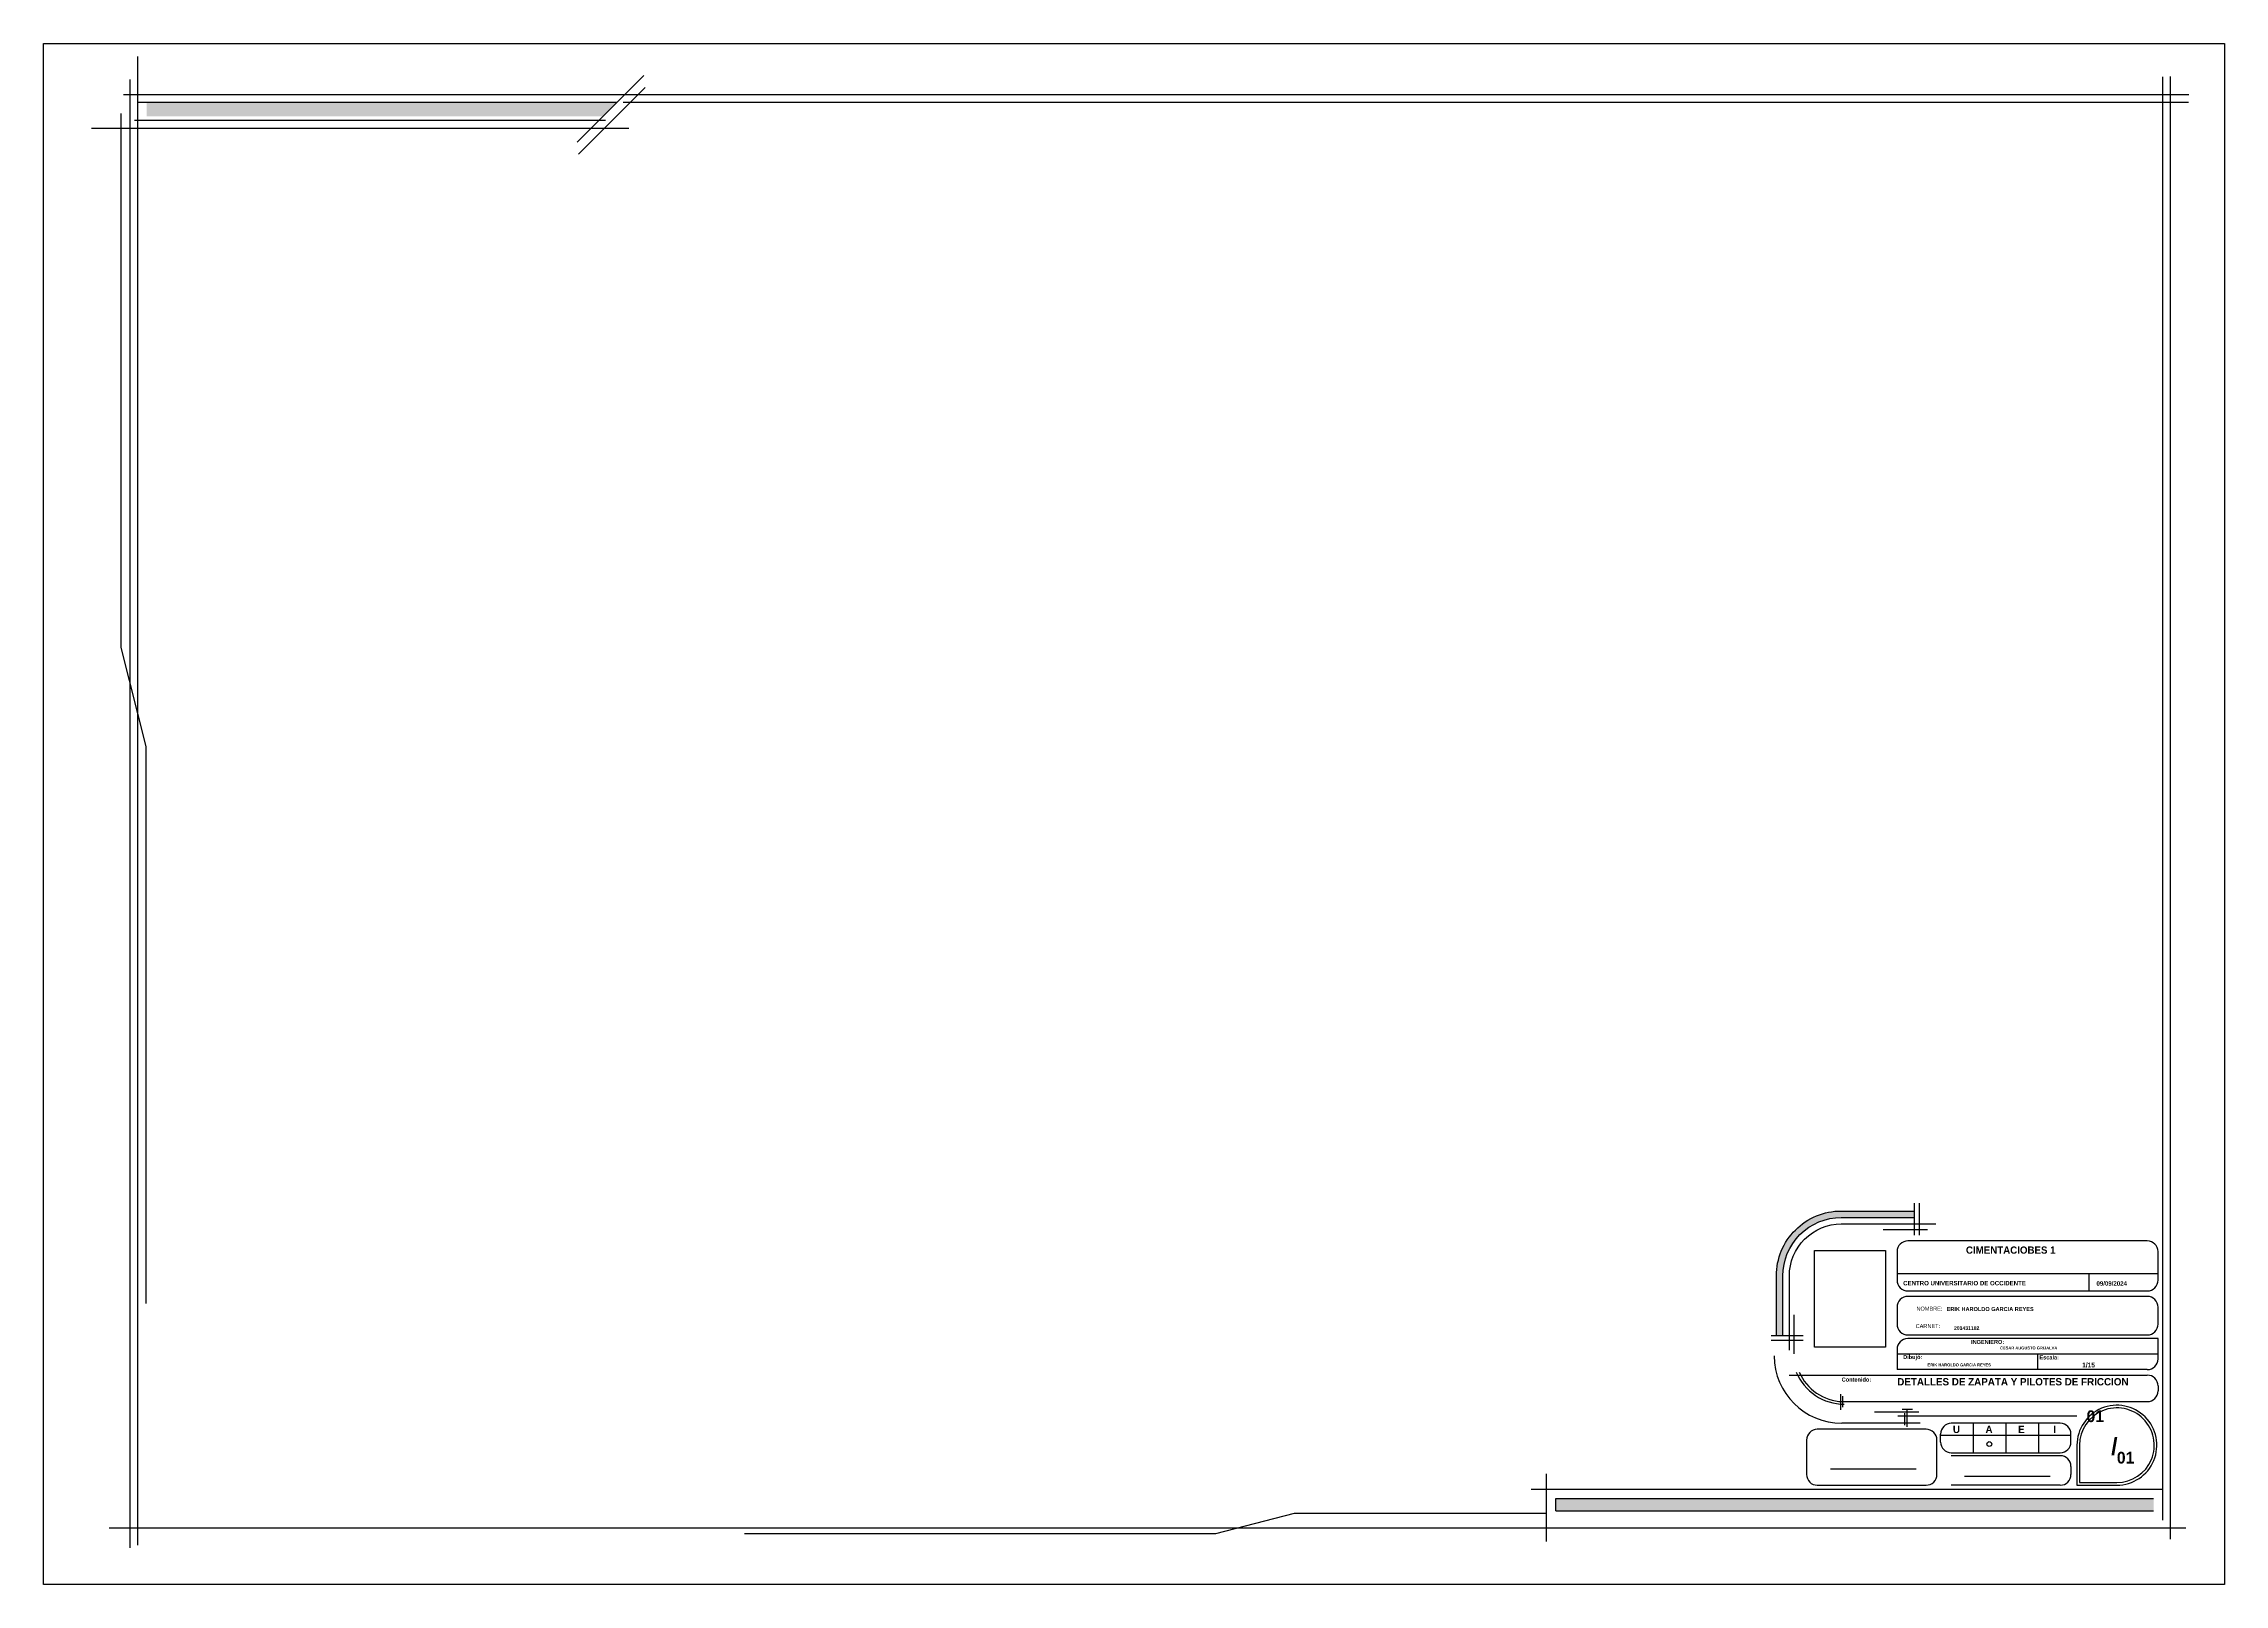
# Model space of a CAD drawing. Header units: millimetres. Extents: x 2453 to 3194, y 1473 to 1914.
# Drawn here: x 2601 to 3194, y 1494 to 1914 of the extents above; entities that cross this region are included whole.
import ezdxf

# ---------------------------------------------------------------- set-up
doc = ezdxf.new("R2010")
doc.units = ezdxf.units.MM
doc.header["$XCLIPFRAME"] = 2
doc.layers.add('FORMATO', color=5, linetype='Continuous')
doc.styles.add('cota 100', font='GOTHIC.TTF', dxfattribs={"height": 0.2})
doc.styles.add('MtXpl_BankGothic_Lt_', font='')
doc.styles.get("Standard").update_dxf_attribs({"font": 'arial.ttf'})
doc.styles.get('MtXpl_BankGothic_Lt_').set_extended_font_data('BankGothic Lt BT', bold=True)
picture_1 = doc.add_image_def('image1.png', size_in_pixel=(1200, 1200))

msp = doc.modelspace()

# ---------------------------------------------------------------- hatches: boundary and pattern name
at = {"layer": 'FORMATO'}
for points in [[(2628.677, 1897.549), (2628.677, 1893.84), (2752.912, 1893.84), (2756.621, 1897.549)], [(3012.25, 1517.755), (3012.25, 1514.401), (3174.899, 1514.401), (3174.899, 1517.755)]]:
    msp.add_hatch(color=5, dxfattribs=at).paths.add_polyline_path(points)
h = msp.add_hatch(color=1, dxfattribs=at)
h.dxf.hatch_style = 1
h.paths.add_polyline_path([(3089.9, 1594.231), (3109.734, 1594.231), (3109.734, 1595.995), (3089.9, 1595.995, 0.4142136), (3072.257, 1578.352), (3072.257, 1562.058), (3074.022, 1562.058), (3074.022, 1578.352, -0.4142136)])

# ---------------------------------------------------------------- linework, layer by layer
at = {"layer": 'Defpoints', "color": 251, "ltscale": 5}
msp.add_lwpolyline([(2600.67, 1913.611), (3194.182, 1913.611), (3194.182, 1494.412), (2600.67, 1494.412)], close=True, dxfattribs=at)
at = {"layer": 'FORMATO', "color": 5}
for p, q in [((2626.225, 1910.125), (2626.225, 1505.117)), ((2745.908, 1886.836), (2764.052, 1904.98)), ((3177.414, 1511.886), (3177.414, 1904.543)), ((2756.621, 1897.549), (2626.225, 1897.549)), ((2756.621, 1897.549), (2628.677, 1897.549)), ((3184.408, 1897.549), (2758.399, 1897.549)), ((2759.925, 1890.564), (2613.688, 1890.564)), ((3012.25, 1517.755), (3174.899, 1517.755)), ((3012.25, 1514.401), (3012.25, 1517.755)), ((3012.25, 1514.401), (3174.899, 1514.401))]:
    msp.add_line(p, q, dxfattribs=at)
at = {"layer": 'FORMATO', "color": 1}
for p, q in [((3184.506, 1899.645), (2622.432, 1899.645)), ((2624.129, 1903.837), (2624.129, 1504.351)), ((2746.205, 1883.576), (2764.349, 1901.719)), ((3179.51, 1506.738), (3179.51, 1904.64)), ((2753.549, 1892.69), (2625.362, 1892.69)), ((3111.152, 1598.153), (3111.152, 1589.42)), ((3079.548, 1560.782), (3070.815, 1560.782)), ((3005.542, 1520.27), (3177.414, 1520.27)), ((3009.734, 1506.071), (3009.734, 1524.462)), ((2618.513, 1509.79), (3183.702, 1509.79))]:
    msp.add_line(p, q, dxfattribs=at)
at = {"layer": 'FORMATO', "color": 3}
for p, q in [((3109.734, 1598.153), (3109.734, 1589.42)), ((3079.548, 1562.058), (3070.815, 1562.058))]:
    msp.add_line(p, q, dxfattribs=at)
at = {"layer": 'FORMATO', "color": 4}
for p, q in [((3101.281, 1590.968), (3113.356, 1590.968)), ((3111.425, 1538.232), (3090.052, 1538.254)), ((3086.949, 1525.818), (3110.308, 1525.818)), ((3123.434, 1523.818), (3146.793, 1523.818))]:
    msp.add_line(p, q, dxfattribs=at)
at = {"layer": 'FORMATO', "color": 2}
for p, q in [((3176.129, 1578.92), (3105.102, 1578.92)), ((3157.404, 1574.247), (3157.404, 1578.92)), ((3076.997, 1567.717), (3076.997, 1557.156)), ((3176.129, 1561.277), (3108.02, 1561.277)), ((3176.129, 1555.751), (3176.129, 1561.277)), ((3105.102, 1558.359), (3105.102, 1552.833)), ((3176.129, 1557.055), (3105.102, 1557.055)), ((3143.45, 1552.833), (3143.45, 1557.055)), ((3075.69, 1551.335), (3173.211, 1551.335)), ((3173.211, 1552.833), (3105.102, 1552.833)), ((3089.709, 1546.196), (3089.709, 1541.905)), ((3090.246, 1545.659), (3090.246, 1542.583)), ((3090.246, 1544.14), (3173.211, 1544.14)), ((3176.129, 1548.417), (3176.129, 1547.057)), ((3098.915, 1541.342), (3111.046, 1541.342)), ((3105.323, 1540.244), (3154.054, 1540.244)), ((3106.475, 1542.041), (3109.282, 1542.041)), ((3107.138, 1540.983), (3107.138, 1537.71)), ((3107.748, 1542.041), (3107.748, 1537.271)), ((3149.517, 1538.237), (3119.867, 1538.237)), ((3125.821, 1538.237), (3125.821, 1530.214)), ((3134.692, 1538.237), (3134.692, 1530.214)), ((3143.563, 1538.237), (3143.563, 1530.214)), ((3116.95, 1533.131), (3116.95, 1535.32)), ((3152.435, 1534.882), (3116.95, 1534.882)), ((3152.435, 1533.131), (3152.435, 1535.32)), ((3119.867, 1530.214), (3149.517, 1530.214)), ((3149.517, 1529.418), (3119.867, 1529.418)), ((3152.435, 1526.501), (3152.435, 1524.312)), ((3149.517, 1521.395), (3119.867, 1521.395))]:
    msp.add_line(p, q, dxfattribs=at)
at = {"layer": 'FORMATO', "color": 5}
for points in [[(2621.671, 1894.609), (2621.671, 1749.347), (2628.488, 1722.395), (2628.488, 1570.871)], [(3009.734, 1513.739), (2941.049, 1513.739), (2919.647, 1508.166), (2791.384, 1508.166)]]:
    msp.add_lwpolyline(points, dxfattribs=at)
at = {"layer": 'FORMATO', "color": 2}
for points in [[(3072.257, 1562.058), (3072.257, 1578.352, -0.4142136), (3089.9, 1595.995), (3109.734, 1595.995)], [(3074.022, 1562.058), (3074.022, 1578.352, -0.4142136), (3089.9, 1594.231), (3109.734, 1594.231)], [(3176.129, 1569.83, 0.4142136), (3173.211, 1572.748), (3108.02, 1572.748, 0.4142136), (3105.102, 1569.83), (3105.102, 1565.194, 0.4142136), (3108.02, 1562.276), (3173.211, 1562.276, 0.4142136), (3176.129, 1565.194), (3176.129, 1569.83)]]:
    msp.add_lwpolyline(points, format="xyb", dxfattribs=at)
at = {"layer": 'FORMATO', "color": 4}
msp.add_lwpolyline([(3075.786, 1558.133), (3075.786, 1578.352, -0.4142136), (3089.9, 1592.467), (3115.664, 1592.467)], format="xyb", dxfattribs=at)
at = {"layer": 'FORMATO', "color": 2}
for points in [[(3173.211, 1587.869), (3108.02, 1587.869, 0.4142136), (3105.102, 1584.951), (3105.102, 1577.164, 0.4142136), (3108.02, 1574.247), (3173.211, 1574.247, 0.4142136), (3176.129, 1577.164), (3176.129, 1584.951, 0.4142136)], [(3154.054, 1521.395), (3164.926, 1521.395, 2.4142136), (3154.054, 1532.267)], [(3115.95, 1524.312), (3115.95, 1533.686, 0.4142136), (3113.033, 1536.604), (3083.383, 1536.604, 0.4142136), (3080.465, 1533.686), (3080.465, 1524.312, 0.4142136), (3083.383, 1521.395), (3113.033, 1521.395, 0.4142136)]]:
    msp.add_lwpolyline(points, format="xyb", close=True, dxfattribs=at)
at = {"layer": 'FORMATO', "color": 251, "linetype": 'Continuous', "ltscale": 0.25}
msp.add_lwpolyline([(3154.759, 1522.1), (3164.926, 1522.1, 2.4142136), (3154.759, 1532.267)], format="xyb", close=True, dxfattribs=at)
at = {"layer": 'FORMATO', "color": 6}
msp.add_circle((3130.201, 1532.589), 0.66, dxfattribs=at)
at = {"layer": 'FORMATO', "color": 2}
for centre, radius, start, end in [((3108.02, 1558.359), 2.918, 90, 180), ((3173.211, 1555.751), 2.918, 270, 0), ((3090.736, 1557.539), 14.114, 202.350378, 270), ((3090.736, 1557.539), 13.409, 203.595915, 267.907465), ((3173.211, 1548.417), 2.918, 0, 90), ((3173.211, 1547.057), 2.918, 270, 0), ((3119.867, 1535.32), 2.918, 90, 180), ((3149.517, 1535.32), 2.918, 0, 90), ((3119.867, 1533.131), 2.918, 180, 270), ((3149.517, 1533.131), 2.918, 270, 0), ((3149.517, 1526.501), 2.918, 0, 90), ((3149.517, 1524.312), 2.918, 270, 0)]:
    msp.add_arc(centre, radius, start, end, dxfattribs=at)
at = {"layer": 'FORMATO', "color": 4}
msp.add_arc((3090.052, 1556.659), 18.405, 180.336024, 270, dxfattribs=at)

# ---------------------------------------------------------------- texts
at = {"layer": 'FORMATO', "color": 3, "style": 'cota 100'}
for s, p in [('    NOMBRE:', (3108.681, 1568.877)), ('CARNET:', (3110.151, 1564.147))]:
    msp.add_text(s, height=1.0991, dxfattribs=at).set_placement(p)
at = {"layer": 'FORMATO', "color": 3, "linetype": 'Continuous', "style": 'MtXpl_BankGothic_Lt_'}
msp.add_text('201431182', height=1, dxfattribs=at).set_placement((3120.594, 1563.648))
at = {"layer": 'FORMATO', "color": 3, "attachment_point": 1, "style": 'cota 100'}
for s, width, insert, char_height in [('\\pi16.289;{\\fBankGothic Lt BT|b1|i0|c0|p34;CIMENTACIOBES 1}', 65.99067, (3107.551, 1586.355), 1.97837), ('{\\fBankGothic Lt BT|b1|i0|c0|p34;CENTRO UNIVERSITARIO DE OCCIDENTE}', 65.99067, (3106.76, 1576.965), 1.19901), ('{\\fBankGothic Lt BT|b1|i0|c0|p34;09/09/2024}', 25.33228, (3159.37, 1576.88), 1.19901), ('{\\fBankGothic Lt BT|b1|i0|c0|p34;ERIK HAROLDO GARCIA REYES}', 39.3846, (3118.586, 1569.862), 1.0991), ('{\\fBankGothic Lt BT|b1|i0|c0|p34;INGENIERO:}', 15.46455, (3125.227, 1560.924), 1.0991), ('{\\fBankGothic Lt BT|b1|i0|c0|p34;Dibujó:}', 15.46455, (3106.751, 1556.808), 1.0991), ('\\pi22.157;{\\fBankGothic Lt BT|b1|i0|c0|p34;CESAR AUGUSTO GRIJALVA}', 65.99067, (3110.954, 1559.131), 0.8), ('{\\fBankGothic Lt BT|b1|i0|c0|p34;Escala:}', 15.46455, (3143.849, 1556.702), 1.0991), ('{\\fBankGothic Lt BT|b1|i0|c0|p34;Contenido:}', 15.46455, (3090.041, 1550.686), 1.0991), ('\\pi20.962;{\\fBankGothic Lt BT|b1|i0|c0|p34;ERIK HAROLDO GARCIA REYES}', 65.99067, (3092.43, 1554.52), 0.8), ('{\\fBankGothic Lt BT|b1|i0|c0|p34;1/15}', 33.19709, (3155.474, 1554.735), 1.29893), ('{\\fBankGothic Lt BT|b1|i0|c0|p34;U}', 1.99836, (3120.298, 1537.584), 1.99836), ('{\\fBankGothic Lt BT|b1|i0|c0|p34;A}', 1.99836, (3129.169, 1537.584), 1.99836), ('{\\fBankGothic Lt BT|b1|i0|c0|p34;E}', 1.99836, (3138.04, 1537.584), 1.99836), ('{\\fBankGothic Lt BT|b1|i0|c0|p34;I}', 1.99836, (3147.638, 1537.584), 1.99836)]:
    msp.add_mtext_dynamic_manual_height_columns(s, width=width, gutter_width=0.999, heights=[0], dxfattribs=dict(at, insert=insert, char_height=char_height))
at = {"layer": 'FORMATO', "color": 3, "attachment_point": 1}
for s, width, gutter_width, insert, char_height in [('{\\fBankGothic Lt BT|b1|i0|c0|p34;DETALLES DE ZAPATA Y PILOTES DE FRICCION}', 60.66866, 8.849, (3105.148, 1550.541), 1.99836), ('{\\fBankGothic Lt BT|b1|i0|c0|p34; 01}', 0.99467, 8.849, (3156.67, 1541.75), 3.18762), ('{\\fBankGothic Lt BT|b1|i0|c0|p34;/}', 0.21072, 8.849, (3163.373, 1534.258), 4.64427), ('{\\fBankGothic Lt BT|b1|i0|c0|p34;\\P01}', 0.99385, 8.841, (3164.922, 1535.788), 3.185)]:
    msp.add_mtext_dynamic_manual_height_columns(s, width=width, gutter_width=gutter_width, heights=[0], dxfattribs=dict(at, insert=insert, char_height=char_height))

# ---------------------------------------------------------------- pictures from other files: only their frames are drawn
at = {"layer": 'FORMATO'}
image = msp.add_image(picture_1, insert=(3077.056, 1556.831), size_in_units=(30.383, 30.383), dxfattribs=at)
image.set_boundary_path([(218.275, 78.05), (981.75, 1116.945)])

doc.saveas('drawing.dxf')
